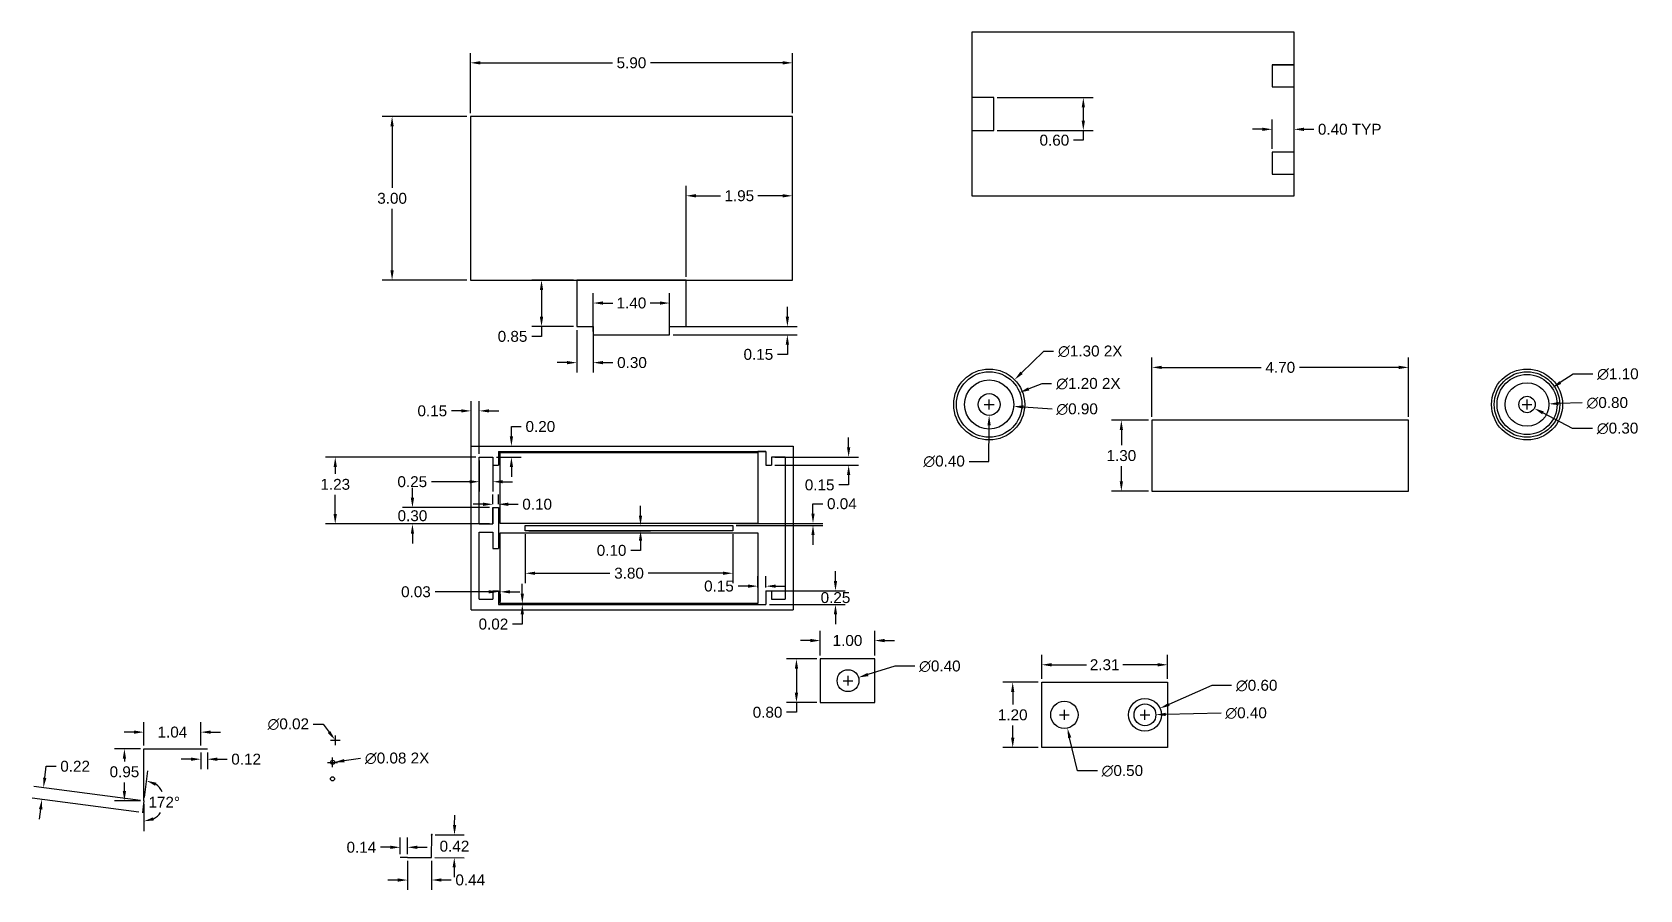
# Model space of a CAD drawing. Header units: centimetres. Extents: x 12 to 41.4, y 4.9 to 20.6.
import ezdxf

# ---------------------------------------------------------------- set-up
doc = ezdxf.new("R2010")
doc.units = ezdxf.units.CM
doc.header["$MEASUREMENT"] = 0
doc.layers.add('Baterie', color=12, linetype='Continuous')
doc.layers.add('Contacte baterie', color=253, linetype='Continuous')
for name, color, linetype, true_color in [('Cablu +', 7, 'Continuous', 0x940000), ('Cablu -', 7, 'Continuous', 0x486df4), ('Cupru cabluri', 7, 'Continuous', 0x97775e)]:
    doc.layers.add(name, color=color, linetype=linetype, true_color=true_color)
doc.layers.add('Compartiment baterie', color=250, linetype='Continuous', lineweight=30)
doc.layers.add('Cotare', color=2, linetype='Continuous', lineweight=0)
doc.styles.get("Standard").update_dxf_attribs({"font": 'arial.ttf'})
doc.dimstyles.get("Standard").update_dxf_attribs({"dimtxt": 0.2, "dimasz": 0.18, "dimexe": 0.18, "dimexo": 0.0625, "dimgap": 0.09, "dimtad": 0, "dimtih": 1, "dimtoh": 1, "dimzin": 0, "dimdsep": 46, "dimtxsty": 'Standard', "dimcen": 0.09, "dimclrd": 256, "dimclrt": 256, "dimadec": 0, "dimazin": 0, "dimtfac": 1, "dimtofl": 0, "dimtmove": 0, "dimatfit": 3, "dimfxl": 1, "dimtolj": 1, "dimtzin": 0, "dimarcsym": 0})

msp = doc.modelspace()

# ---------------------------------------------------------------- blocks, each defined once
blk = doc.blocks.new('*D1')
at = {"layer": 'Cotare', "color": 0, "lineweight": -2, "transparency": 16777216}
for p, q in [((20.016, 19.126), (20.016, 20.227)), ((25.916, 19.126), (25.916, 20.227))]:
    blk.add_line(p, q, dxfattribs=at)
at = {"layer": 'Cotare', "lineweight": -2, "transparency": 16777216}
for p, q in [((20.196, 20.047), (22.617, 20.047)), ((25.736, 20.047), (23.316, 20.047))]:
    blk.add_line(p, q, dxfattribs=at)
at = {"layer": 'Cotare', "transparency": 16777216}
for points in [[(20.196, 20.077), (20.196, 20.017), (20.016, 20.047)], [(25.736, 20.077), (25.736, 20.017), (25.916, 20.047)]]:
    blk.add_solid(points, dxfattribs=at)
at = {"layer": 'Defpoints', "color": 0, "transparency": 16777216}
for p in [(25.916, 20.047), (20.016, 19.064), (25.916, 19.064)]:
    blk.add_point(p, dxfattribs=at)
at = {"layer": 'Cotare', "transparency": 16777216, "insert": (22.966, 20.047), "char_height": 0.2, "attachment_point": 5}
blk.add_mtext('\\A1;5.90', dxfattribs=at)
blk = doc.blocks.new('*D2')
at = {"layer": 'Cotare', "color": 0, "lineweight": -2, "transparency": 16777216}
for p, q in [((19.954, 19.064), (18.402, 19.064)), ((19.954, 16.064), (18.402, 16.064))]:
    blk.add_line(p, q, dxfattribs=at)
at = {"layer": 'Cotare', "lineweight": -2, "transparency": 16777216}
for p, q in [((18.582, 18.884), (18.582, 17.756)), ((18.582, 16.244), (18.582, 17.372))]:
    blk.add_line(p, q, dxfattribs=at)
at = {"layer": 'Cotare', "transparency": 16777216}
for points in [[(18.552, 18.884), (18.612, 18.884), (18.582, 19.064)], [(18.552, 16.244), (18.612, 16.244), (18.582, 16.064)]]:
    blk.add_solid(points, dxfattribs=at)
at = {"layer": 'Defpoints', "color": 0, "transparency": 16777216}
for p in [(20.016, 19.064), (18.582, 16.064), (20.016, 16.064)]:
    blk.add_point(p, dxfattribs=at)
at = {"layer": 'Cotare', "transparency": 16777216, "insert": (18.582, 17.564), "char_height": 0.2, "attachment_point": 5}
blk.add_mtext('\\A1;3.00', dxfattribs=at)
blk = doc.blocks.new('*D3')
at = {"layer": 'Cotare', "color": 0, "lineweight": -2, "transparency": 16777216}
for p, q in [((21.966, 15.151), (21.966, 14.374)), ((22.266, 15.151), (22.266, 14.374))]:
    blk.add_line(p, q, dxfattribs=at)
at = {"layer": 'Cotare', "lineweight": -2, "transparency": 16777216}
for p, q in [((21.786, 14.554), (21.606, 14.554)), ((22.446, 14.554), (22.626, 14.554))]:
    blk.add_line(p, q, dxfattribs=at)
at = {"layer": 'Cotare', "transparency": 16777216}
for points in [[(21.786, 14.584), (21.786, 14.524), (21.966, 14.554)], [(22.446, 14.584), (22.446, 14.524), (22.266, 14.554)]]:
    blk.add_solid(points, dxfattribs=at)
at = {"layer": 'Defpoints', "color": 0, "transparency": 16777216}
for p in [(21.966, 15.214), (22.266, 15.214), (22.266, 14.554)]:
    blk.add_point(p, dxfattribs=at)
at = {"layer": 'Cotare', "transparency": 16777216, "insert": (22.976, 14.554), "char_height": 0.2, "attachment_point": 5}
blk.add_mtext('\\A1;0.30', dxfattribs=at)
blk = doc.blocks.new('*D4')
at = {"layer": 'Cotare', "color": 0, "lineweight": -2, "transparency": 16777216}
for p, q in [((21.904, 16.064), (21.139, 16.064)), ((21.904, 15.214), (21.139, 15.214))]:
    blk.add_line(p, q, dxfattribs=at)
at = {"layer": 'Cotare', "lineweight": -2, "transparency": 16777216}
for p, q in [((21.319, 15.884), (21.319, 15.394)), ((21.319, 15.034), (21.139, 15.034)), ((21.319, 15.214), (21.319, 15.034))]:
    blk.add_line(p, q, dxfattribs=at)
at = {"layer": 'Cotare', "transparency": 16777216}
for points in [[(21.289, 15.884), (21.349, 15.884), (21.319, 16.064)], [(21.289, 15.394), (21.349, 15.394), (21.319, 15.214)]]:
    blk.add_solid(points, dxfattribs=at)
at = {"layer": 'Defpoints', "color": 0, "transparency": 16777216}
for p in [(21.966, 16.064), (21.319, 15.214), (21.966, 15.214)]:
    blk.add_point(p, dxfattribs=at)
at = {"layer": 'Cotare', "transparency": 16777216, "insert": (20.788, 15.034), "char_height": 0.2, "attachment_point": 5}
blk.add_mtext('\\A1;0.85', dxfattribs=at)
blk = doc.blocks.new('*D5')
at = {"layer": 'Cotare', "color": 0, "lineweight": -2, "transparency": 16777216}
for p, q in [((22.266, 15.126), (22.266, 15.826)), ((23.666, 15.126), (23.666, 15.826))]:
    blk.add_line(p, q, dxfattribs=at)
at = {"layer": 'Cotare', "lineweight": -2, "transparency": 16777216}
for p, q in [((22.446, 15.646), (22.626, 15.646)), ((23.486, 15.646), (23.306, 15.646))]:
    blk.add_line(p, q, dxfattribs=at)
at = {"layer": 'Cotare', "transparency": 16777216}
for points in [[(22.446, 15.676), (22.446, 15.616), (22.266, 15.646)], [(23.486, 15.676), (23.486, 15.616), (23.666, 15.646)]]:
    blk.add_solid(points, dxfattribs=at)
at = {"layer": 'Defpoints', "color": 0, "transparency": 16777216}
for p in [(23.666, 15.646), (22.266, 15.064), (23.666, 15.064)]:
    blk.add_point(p, dxfattribs=at)
at = {"layer": 'Cotare', "transparency": 16777216, "insert": (22.966, 15.646), "char_height": 0.2, "attachment_point": 5}
blk.add_mtext('\\A1;1.40', dxfattribs=at)
blk = doc.blocks.new('*D6')
at = {"layer": 'Cotare', "color": 0, "lineweight": -2, "transparency": 16777216}
for p, q in [((23.966, 16.126), (23.966, 17.791)), ((25.916, 16.126), (25.916, 17.791))]:
    blk.add_line(p, q, dxfattribs=at)
at = {"layer": 'Cotare', "lineweight": -2, "transparency": 16777216}
for p, q in [((24.146, 17.611), (24.6, 17.611)), ((25.736, 17.611), (25.282, 17.611))]:
    blk.add_line(p, q, dxfattribs=at)
at = {"layer": 'Cotare', "transparency": 16777216}
for points in [[(24.146, 17.641), (24.146, 17.581), (23.966, 17.611)], [(25.736, 17.641), (25.736, 17.581), (25.916, 17.611)]]:
    blk.add_solid(points, dxfattribs=at)
at = {"layer": 'Defpoints', "color": 0, "transparency": 16777216}
for p in [(25.916, 17.611), (23.966, 16.064), (25.916, 16.064)]:
    blk.add_point(p, dxfattribs=at)
at = {"layer": 'Cotare', "transparency": 16777216, "insert": (24.941, 17.611), "char_height": 0.2, "attachment_point": 5}
blk.add_mtext('\\A1;1.95', dxfattribs=at)
blk = doc.blocks.new('*D7')
at = {"layer": 'Cotare', "lineweight": -2, "transparency": 16777216}
for p, q in [((25.822, 15.394), (25.822, 15.574)), ((25.822, 14.884), (25.822, 14.704)), ((25.822, 14.704), (25.642, 14.704))]:
    blk.add_line(p, q, dxfattribs=at)
at = {"layer": 'Cotare', "color": 0, "lineweight": -2, "transparency": 16777216}
for p, q in [((23.729, 15.214), (26.002, 15.214)), ((23.729, 15.064), (26.002, 15.064))]:
    blk.add_line(p, q, dxfattribs=at)
at = {"layer": 'Cotare', "transparency": 16777216}
for points in [[(25.792, 15.394), (25.852, 15.394), (25.822, 15.214)], [(25.792, 14.884), (25.852, 14.884), (25.822, 15.064)]]:
    blk.add_solid(points, dxfattribs=at)
at = {"layer": 'Defpoints', "color": 0, "transparency": 16777216}
for p in [(23.666, 15.214), (23.666, 15.064), (25.822, 15.064)]:
    blk.add_point(p, dxfattribs=at)
at = {"layer": 'Cotare', "transparency": 16777216, "insert": (25.291, 14.704), "char_height": 0.2, "attachment_point": 5}
blk.add_mtext('\\A1;0.15', dxfattribs=at)
blk = doc.blocks.new('*D8')
at = {"layer": 'Cotare', "color": 0, "lineweight": -2, "transparency": 16777216}
for p, q in [((32.438, 13.5), (31.759, 13.5)), ((32.438, 12.2), (31.759, 12.2))]:
    blk.add_line(p, q, dxfattribs=at)
at = {"layer": 'Cotare', "lineweight": -2, "transparency": 16777216}
for p, q in [((31.939, 13.32), (31.939, 13.042)), ((31.939, 12.38), (31.939, 12.658))]:
    blk.add_line(p, q, dxfattribs=at)
at = {"layer": 'Cotare', "transparency": 16777216}
for points in [[(31.909, 13.32), (31.969, 13.32), (31.939, 13.5)], [(31.909, 12.38), (31.969, 12.38), (31.939, 12.2)]]:
    blk.add_solid(points, dxfattribs=at)
at = {"layer": 'Defpoints', "color": 0, "transparency": 16777216}
for p in [(32.5, 13.5), (31.939, 12.2), (32.5, 12.2)]:
    blk.add_point(p, dxfattribs=at)
at = {"layer": 'Cotare', "transparency": 16777216, "insert": (31.939, 12.85), "char_height": 0.2, "attachment_point": 5}
blk.add_mtext('\\A1;1.30', dxfattribs=at)
blk = doc.blocks.new('*D9')
at = {"layer": 'Cotare', "color": 0, "lineweight": -2, "transparency": 16777216}
for p, q in [((32.5, 13.562), (32.5, 14.647)), ((37.2, 13.562), (37.2, 14.647))]:
    blk.add_line(p, q, dxfattribs=at)
at = {"layer": 'Cotare', "lineweight": -2, "transparency": 16777216}
for p, q in [((32.68, 14.467), (34.497, 14.467)), ((37.02, 14.467), (35.203, 14.467))]:
    blk.add_line(p, q, dxfattribs=at)
at = {"layer": 'Cotare', "transparency": 16777216}
for points in [[(32.68, 14.497), (32.68, 14.437), (32.5, 14.467)], [(37.02, 14.497), (37.02, 14.437), (37.2, 14.467)]]:
    blk.add_solid(points, dxfattribs=at)
at = {"layer": 'Defpoints', "color": 0, "transparency": 16777216}
for p in [(37.2, 14.467), (32.5, 13.5), (37.2, 13.5)]:
    blk.add_point(p, dxfattribs=at)
at = {"layer": 'Cotare', "transparency": 16777216, "insert": (34.85, 14.467), "char_height": 0.2, "attachment_point": 5}
blk.add_mtext('\\A1;4.70', dxfattribs=at)
blk = doc.blocks.new('*D10')
at = {"layer": 'Cotare', "lineweight": -2, "transparency": 16777216}
for p, q in [((30.515, 14.761), (30.111, 14.367)), ((30.695, 14.761), (30.515, 14.761))]:
    blk.add_line(p, q, dxfattribs=at)
at = {"layer": 'Cotare', "color": 0, "lineweight": -2, "transparency": 16777216}
for p, q in [((29.518, 13.697), (29.518, 13.877)), ((29.428, 13.787), (29.608, 13.787))]:
    blk.add_line(p, q, dxfattribs=at)
at = {"layer": 'Cotare', "transparency": 16777216}
blk.add_solid([(30.09, 14.388), (30.132, 14.345), (29.983, 14.241)], dxfattribs=at)
at = {"layer": 'Defpoints', "color": 0, "transparency": 16777216}
for p in [(29.983, 14.241), (29.053, 13.332)]:
    blk.add_point(p, dxfattribs=at)
at = {"layer": 'Cotare', "transparency": 16777216, "insert": (31.369, 14.761), "char_height": 0.2, "width": 1.45373, "attachment_point": 5}
blk.add_mtext('\\A1;∅1.30 2X', dxfattribs=at)
blk = doc.blocks.new('*D11')
at = {"layer": 'Cotare', "lineweight": -2, "transparency": 16777216}
for p, q in [((30.481, 14.167), (30.243, 14.073)), ((30.661, 14.167), (30.481, 14.167))]:
    blk.add_line(p, q, dxfattribs=at)
at = {"layer": 'Cotare', "color": 0, "lineweight": -2, "transparency": 16777216}
for p, q in [((29.518, 13.697), (29.518, 13.877)), ((29.428, 13.787), (29.608, 13.787))]:
    blk.add_line(p, q, dxfattribs=at)
at = {"layer": 'Cotare', "transparency": 16777216}
blk.add_solid([(30.232, 14.101), (30.254, 14.045), (30.076, 14.007)], dxfattribs=at)
at = {"layer": 'Defpoints', "color": 0, "transparency": 16777216}
for p in [(30.076, 14.007), (28.96, 13.567)]:
    blk.add_point(p, dxfattribs=at)
at = {"layer": 'Cotare', "transparency": 16777216, "insert": (31.335, 14.167), "char_height": 0.2, "attachment_point": 5}
blk.add_mtext('\\A1;∅1.20 2X', dxfattribs=at)
blk = doc.blocks.new('*D12')
at = {"layer": 'Cotare', "color": 0, "lineweight": -2, "transparency": 16777216}
for p, q in [((29.518, 13.697), (29.518, 13.877)), ((29.428, 13.787), (29.608, 13.787))]:
    blk.add_line(p, q, dxfattribs=at)
at = {"layer": 'Cotare', "lineweight": -2, "transparency": 16777216}
blk.add_line((30.67, 13.701), (30.146, 13.74), dxfattribs=at)
at = {"layer": 'Cotare', "transparency": 16777216}
blk.add_solid([(30.148, 13.77), (30.144, 13.71), (29.966, 13.753)], dxfattribs=at)
at = {"layer": 'Defpoints', "color": 0, "transparency": 16777216}
for p in [(29.069, 13.82), (29.966, 13.753)]:
    blk.add_point(p, dxfattribs=at)
at = {"layer": 'Cotare', "transparency": 16777216, "insert": (31.128, 13.701), "char_height": 0.2, "attachment_point": 5}
blk.add_mtext('\\A1;∅0.90', dxfattribs=at)
blk = doc.blocks.new('*D13')
at = {"layer": 'Cotare', "color": 0, "lineweight": -2, "transparency": 16777216}
for p, q in [((29.518, 13.697), (29.518, 13.877)), ((29.428, 13.787), (29.608, 13.787))]:
    blk.add_line(p, q, dxfattribs=at)
at = {"layer": 'Cotare', "lineweight": -2, "transparency": 16777216}
for p, q in [((29.514, 12.744), (29.516, 13.407)), ((29.15, 12.744), (29.514, 12.744))]:
    blk.add_line(p, q, dxfattribs=at)
at = {"layer": 'Cotare', "transparency": 16777216}
blk.add_solid([(29.486, 13.407), (29.546, 13.407), (29.517, 13.587)], dxfattribs=at)
at = {"layer": 'Defpoints', "color": 0, "transparency": 16777216}
for p in [(29.518, 13.987), (29.517, 13.587)]:
    blk.add_point(p, dxfattribs=at)
at = {"layer": 'Cotare', "transparency": 16777216, "insert": (28.692, 12.744), "char_height": 0.2, "attachment_point": 5}
blk.add_mtext('\\A1;∅0.40', dxfattribs=at)
blk = doc.blocks.new('*D14')
at = {"layer": 'Cotare', "lineweight": -2, "transparency": 16777216}
for p, q in [((40.211, 14.343), (39.978, 14.189)), ((40.575, 14.343), (40.211, 14.343))]:
    blk.add_line(p, q, dxfattribs=at)
at = {"layer": 'Cotare', "color": 0, "lineweight": -2, "transparency": 16777216}
for p, q in [((39.369, 13.697), (39.369, 13.877)), ((39.279, 13.787), (39.459, 13.787))]:
    blk.add_line(p, q, dxfattribs=at)
at = {"layer": 'Cotare', "transparency": 16777216}
blk.add_solid([(39.961, 14.214), (39.994, 14.164), (39.828, 14.09)], dxfattribs=at)
at = {"layer": 'Defpoints', "color": 0, "transparency": 16777216}
for p in [(39.828, 14.09), (38.91, 13.484)]:
    blk.add_point(p, dxfattribs=at)
at = {"layer": 'Cotare', "transparency": 16777216, "insert": (41.033, 14.343), "char_height": 0.2, "attachment_point": 5}
blk.add_mtext('\\A1;∅1.10', dxfattribs=at)
blk = doc.blocks.new('*D15')
at = {"layer": 'Cotare', "color": 0, "lineweight": -2, "transparency": 16777216}
for p, q in [((39.369, 13.697), (39.369, 13.877)), ((39.279, 13.787), (39.459, 13.787))]:
    blk.add_line(p, q, dxfattribs=at)
at = {"layer": 'Cotare', "lineweight": -2, "transparency": 16777216}
blk.add_line((40.38, 13.816), (39.948, 13.804), dxfattribs=at)
at = {"layer": 'Cotare', "transparency": 16777216}
blk.add_solid([(39.948, 13.834), (39.949, 13.774), (39.769, 13.798)], dxfattribs=at)
at = {"layer": 'Defpoints', "color": 0, "transparency": 16777216}
for p in [(38.969, 13.775), (39.769, 13.798)]:
    blk.add_point(p, dxfattribs=at)
at = {"layer": 'Cotare', "transparency": 16777216, "insert": (40.838, 13.816), "char_height": 0.2, "attachment_point": 5}
blk.add_mtext('\\A1;∅0.80', dxfattribs=at)
blk = doc.blocks.new('*D16')
at = {"layer": 'Cotare', "color": 0, "lineweight": -2, "transparency": 16777216}
for p, q in [((39.369, 13.697), (39.369, 13.877)), ((39.279, 13.787), (39.459, 13.787))]:
    blk.add_line(p, q, dxfattribs=at)
at = {"layer": 'Cotare', "lineweight": -2, "transparency": 16777216}
for p, q in [((40.204, 13.348), (39.661, 13.633)), ((40.568, 13.348), (40.204, 13.348))]:
    blk.add_line(p, q, dxfattribs=at)
at = {"layer": 'Cotare', "transparency": 16777216}
blk.add_solid([(39.675, 13.66), (39.647, 13.607), (39.501, 13.717)], dxfattribs=at)
at = {"layer": 'Defpoints', "color": 0, "transparency": 16777216}
for p in [(39.236, 13.857), (39.501, 13.717)]:
    blk.add_point(p, dxfattribs=at)
at = {"layer": 'Cotare', "transparency": 16777216, "insert": (41.027, 13.348), "char_height": 0.2, "attachment_point": 5}
blk.add_mtext('\\A1;∅0.30', dxfattribs=at)
blk = doc.blocks.new('*D17')
at = {"layer": 'Cotare', "lineweight": -2, "transparency": 16777216}
for p, q in [((27.792, 8.99), (27.297, 8.839)), ((28.156, 8.99), (27.792, 8.99))]:
    blk.add_line(p, q, dxfattribs=at)
at = {"layer": 'Cotare', "color": 0, "lineweight": -2, "transparency": 16777216}
for p, q in [((26.843, 8.727), (27.023, 8.727)), ((26.933, 8.637), (26.933, 8.817))]:
    blk.add_line(p, q, dxfattribs=at)
at = {"layer": 'Cotare', "transparency": 16777216}
blk.add_solid([(27.288, 8.867), (27.306, 8.81), (27.125, 8.786)], dxfattribs=at)
at = {"layer": 'Defpoints', "color": 0, "transparency": 16777216}
for p in [(26.742, 8.669), (27.125, 8.786)]:
    blk.add_point(p, dxfattribs=at)
at = {"layer": 'Cotare', "transparency": 16777216, "insert": (28.614, 8.99), "char_height": 0.2, "attachment_point": 5}
blk.add_mtext('\\A1;∅0.40', dxfattribs=at)
blk = doc.blocks.new('*D18')
at = {"layer": 'Cotare', "lineweight": -2, "transparency": 16777216}
for p, q in [((26.243, 9.462), (26.063, 9.462)), ((27.603, 9.462), (27.783, 9.462))]:
    blk.add_line(p, q, dxfattribs=at)
at = {"layer": 'Cotare', "color": 0, "lineweight": -2, "transparency": 16777216}
for p, q in [((26.423, 9.19), (26.423, 9.642)), ((27.423, 9.19), (27.423, 9.642))]:
    blk.add_line(p, q, dxfattribs=at)
at = {"layer": 'Cotare', "transparency": 16777216}
for points in [[(26.243, 9.492), (26.243, 9.432), (26.423, 9.462)], [(27.603, 9.492), (27.603, 9.432), (27.423, 9.462)]]:
    blk.add_solid(points, dxfattribs=at)
at = {"layer": 'Defpoints', "color": 0, "transparency": 16777216}
for p in [(27.423, 9.462), (26.423, 9.127), (27.423, 9.127)]:
    blk.add_point(p, dxfattribs=at)
at = {"layer": 'Cotare', "transparency": 16777216, "insert": (26.923, 9.462), "char_height": 0.2, "attachment_point": 5}
blk.add_mtext('\\A1;1.00', dxfattribs=at)
blk = doc.blocks.new('*D19')
at = {"layer": 'Cotare', "color": 0, "lineweight": -2, "transparency": 16777216}
for p, q in [((26.361, 9.127), (25.808, 9.127)), ((26.361, 8.327), (25.808, 8.327))]:
    blk.add_line(p, q, dxfattribs=at)
at = {"layer": 'Cotare', "lineweight": -2, "transparency": 16777216}
for p, q in [((25.988, 8.947), (25.988, 8.507)), ((25.988, 8.327), (25.988, 8.147)), ((25.988, 8.147), (25.808, 8.147))]:
    blk.add_line(p, q, dxfattribs=at)
at = {"layer": 'Cotare', "transparency": 16777216}
for points in [[(25.958, 8.947), (26.018, 8.947), (25.988, 9.127)], [(25.958, 8.507), (26.018, 8.507), (25.988, 8.327)]]:
    blk.add_solid(points, dxfattribs=at)
at = {"layer": 'Defpoints', "color": 0, "transparency": 16777216}
for p in [(26.423, 9.127), (25.988, 8.327), (26.423, 8.327)]:
    blk.add_point(p, dxfattribs=at)
at = {"layer": 'Cotare', "transparency": 16777216, "insert": (25.459, 8.147), "char_height": 0.2, "attachment_point": 5}
blk.add_mtext('\\A1;0.80', dxfattribs=at)
blk = doc.blocks.new('*D20')
at = {"layer": 'Cotare', "color": 0, "lineweight": -2, "transparency": 16777216}
for p, q in [((30.48, 8.763), (30.48, 9.198)), ((32.786, 8.763), (32.786, 9.198))]:
    blk.add_line(p, q, dxfattribs=at)
at = {"layer": 'Cotare', "lineweight": -2, "transparency": 16777216}
for p, q in [((30.66, 9.018), (31.301, 9.018)), ((32.606, 9.018), (31.965, 9.018))]:
    blk.add_line(p, q, dxfattribs=at)
at = {"layer": 'Cotare', "transparency": 16777216}
for points in [[(30.66, 9.048), (30.66, 8.988), (30.48, 9.018)], [(32.606, 9.048), (32.606, 8.988), (32.786, 9.018)]]:
    blk.add_solid(points, dxfattribs=at)
at = {"layer": 'Defpoints', "color": 0, "transparency": 16777216}
for p in [(32.786, 9.018), (30.48, 8.7), (32.786, 8.7)]:
    blk.add_point(p, dxfattribs=at)
at = {"layer": 'Cotare', "transparency": 16777216, "insert": (31.633, 9.018), "char_height": 0.2, "attachment_point": 5}
blk.add_mtext('\\A1;2.31', dxfattribs=at)
blk = doc.blocks.new('*D21')
at = {"layer": 'Cotare', "color": 0, "lineweight": -2, "transparency": 16777216}
for p, q in [((30.417, 8.7), (29.769, 8.7)), ((30.417, 7.5), (29.769, 7.5))]:
    blk.add_line(p, q, dxfattribs=at)
at = {"layer": 'Cotare', "lineweight": -2, "transparency": 16777216}
for p, q in [((29.949, 8.52), (29.949, 8.292)), ((29.949, 7.68), (29.949, 7.908))]:
    blk.add_line(p, q, dxfattribs=at)
at = {"layer": 'Cotare', "transparency": 16777216}
for points in [[(29.919, 8.52), (29.979, 8.52), (29.949, 8.7)], [(29.919, 7.68), (29.979, 7.68), (29.949, 7.5)]]:
    blk.add_solid(points, dxfattribs=at)
at = {"layer": 'Defpoints', "color": 0, "transparency": 16777216}
for p in [(30.48, 8.7), (29.949, 7.5), (30.48, 7.5)]:
    blk.add_point(p, dxfattribs=at)
at = {"layer": 'Cotare', "transparency": 16777216, "insert": (29.949, 8.1), "char_height": 0.2, "attachment_point": 5}
blk.add_mtext('\\A1;1.20', dxfattribs=at)
blk = doc.blocks.new('*D22')
at = {"layer": 'Cotare', "color": 0, "lineweight": -2, "transparency": 16777216}
for p, q in [((30.805, 8.1), (30.985, 8.1)), ((30.895, 8.01), (30.895, 8.19))]:
    blk.add_line(p, q, dxfattribs=at)
at = {"layer": 'Cotare', "lineweight": -2, "transparency": 16777216}
for p, q in [((31.134, 7.074), (30.992, 7.681)), ((31.499, 7.074), (31.134, 7.074))]:
    blk.add_line(p, q, dxfattribs=at)
at = {"layer": 'Cotare', "transparency": 16777216}
blk.add_solid([(31.022, 7.688), (30.963, 7.675), (30.951, 7.857)], dxfattribs=at)
at = {"layer": 'Defpoints', "color": 0, "transparency": 16777216}
for p in [(30.838, 8.344), (30.951, 7.857)]:
    blk.add_point(p, dxfattribs=at)
at = {"layer": 'Cotare', "transparency": 16777216, "insert": (31.957, 7.074), "char_height": 0.2, "attachment_point": 5}
blk.add_mtext('\\A1;∅0.50', dxfattribs=at)
blk = doc.blocks.new('*D23')
at = {"layer": 'Cotare', "lineweight": -2, "transparency": 16777216}
for p, q in [((33.595, 8.636), (32.811, 8.293)), ((33.959, 8.636), (33.595, 8.636))]:
    blk.add_line(p, q, dxfattribs=at)
at = {"layer": 'Cotare', "color": 0, "lineweight": -2, "transparency": 16777216}
for p, q in [((32.281, 8.1), (32.461, 8.1)), ((32.371, 8.01), (32.371, 8.19))]:
    blk.add_line(p, q, dxfattribs=at)
at = {"layer": 'Cotare', "transparency": 16777216}
blk.add_solid([(32.799, 8.32), (32.823, 8.265), (32.646, 8.22)], dxfattribs=at)
at = {"layer": 'Defpoints', "color": 0, "transparency": 16777216}
for p in [(32.096, 7.98), (32.646, 8.22)]:
    blk.add_point(p, dxfattribs=at)
at = {"layer": 'Cotare', "transparency": 16777216, "insert": (34.417, 8.636), "char_height": 0.2, "attachment_point": 5}
blk.add_mtext('\\A1;∅0.60', dxfattribs=at)
blk = doc.blocks.new('*D24')
at = {"layer": 'Cotare', "color": 0, "lineweight": -2, "transparency": 16777216}
for p, q in [((32.281, 8.1), (32.461, 8.1)), ((32.371, 8.01), (32.371, 8.19))]:
    blk.add_line(p, q, dxfattribs=at)
at = {"layer": 'Cotare', "lineweight": -2, "transparency": 16777216}
blk.add_line((33.765, 8.132), (32.751, 8.109), dxfattribs=at)
at = {"layer": 'Cotare', "transparency": 16777216}
blk.add_solid([(32.75, 8.139), (32.751, 8.079), (32.571, 8.105)], dxfattribs=at)
at = {"layer": 'Defpoints', "color": 0, "transparency": 16777216}
for p in [(32.171, 8.096), (32.571, 8.105)]:
    blk.add_point(p, dxfattribs=at)
at = {"layer": 'Cotare', "transparency": 16777216, "insert": (34.223, 8.132), "char_height": 0.2, "attachment_point": 5}
blk.add_mtext('\\A1;∅0.40', dxfattribs=at)
blk = doc.blocks.new('*D26')
at = {"layer": 'Cotare', "color": 0, "lineweight": -2, "transparency": 16777216}
for p, q in [((20.03, 12.886), (20.03, 13.85)), ((20.18, 12.886), (20.18, 13.85))]:
    blk.add_line(p, q, dxfattribs=at)
at = {"layer": 'Cotare', "lineweight": -2, "transparency": 16777216}
for p, q in [((19.85, 13.67), (19.67, 13.67)), ((20.36, 13.67), (20.54, 13.67))]:
    blk.add_line(p, q, dxfattribs=at)
at = {"layer": 'Cotare', "transparency": 16777216}
for points in [[(19.85, 13.7), (19.85, 13.64), (20.03, 13.67)], [(20.36, 13.7), (20.36, 13.64), (20.18, 13.67)]]:
    blk.add_solid(points, dxfattribs=at)
at = {"layer": 'Defpoints', "color": 0, "transparency": 16777216}
for p in [(20.03, 13.67), (20.03, 12.823), (20.18, 12.823)]:
    blk.add_point(p, dxfattribs=at)
at = {"layer": 'Cotare', "transparency": 16777216, "insert": (19.319, 13.67), "char_height": 0.2, "attachment_point": 5}
blk.add_mtext('\\A1;0.15', dxfattribs=at)
blk = doc.blocks.new('*D27')
at = {"layer": 'Cotare', "color": 0, "lineweight": -2, "transparency": 16777216}
for p, q in [((20.18, 12.761), (20.18, 12.192)), ((20.43, 12.761), (20.43, 12.192))]:
    blk.add_line(p, q, dxfattribs=at)
at = {"layer": 'Cotare', "lineweight": -2, "transparency": 16777216}
for p, q in [((20, 12.372), (19.302, 12.372)), ((20.61, 12.372), (20.79, 12.372))]:
    blk.add_line(p, q, dxfattribs=at)
at = {"layer": 'Cotare', "transparency": 16777216}
for points in [[(20, 12.402), (20, 12.342), (20.18, 12.372)], [(20.61, 12.402), (20.61, 12.342), (20.43, 12.372)]]:
    blk.add_solid(points, dxfattribs=at)
at = {"layer": 'Defpoints', "color": 0, "transparency": 16777216}
for p in [(20.18, 12.823), (20.43, 12.823), (20.43, 12.372)]:
    blk.add_point(p, dxfattribs=at)
at = {"layer": 'Cotare', "transparency": 16777216, "insert": (18.952, 12.372), "char_height": 0.2, "attachment_point": 5}
blk.add_mtext('\\A1;0.25', dxfattribs=at)
blk = doc.blocks.new('*D28')
at = {"layer": 'Cotare', "color": 0, "lineweight": -2, "transparency": 16777216}
for p, q in [((20.43, 11.961), (20.43, 12.139)), ((20.53, 11.961), (20.53, 12.139))]:
    blk.add_line(p, q, dxfattribs=at)
at = {"layer": 'Cotare', "lineweight": -2, "transparency": 16777216}
for p, q in [((20.25, 11.959), (20.07, 11.959)), ((20.71, 11.959), (20.89, 11.959))]:
    blk.add_line(p, q, dxfattribs=at)
at = {"layer": 'Cotare', "transparency": 16777216}
for points in [[(20.25, 11.989), (20.25, 11.929), (20.43, 11.959)], [(20.71, 11.989), (20.71, 11.929), (20.53, 11.959)]]:
    blk.add_solid(points, dxfattribs=at)
at = {"layer": 'Defpoints', "color": 0, "transparency": 16777216}
for p in [(20.43, 11.898), (20.53, 11.959), (20.53, 11.898)]:
    blk.add_point(p, dxfattribs=at)
at = {"layer": 'Cotare', "transparency": 16777216, "insert": (21.239, 11.959), "char_height": 0.2, "attachment_point": 5}
blk.add_mtext('\\A1;0.10', dxfattribs=at)
blk = doc.blocks.new('*D29')
at = {"layer": 'Cotare', "lineweight": -2, "transparency": 16777216}
for p, q in [((20.768, 13.203), (20.768, 13.383)), ((20.768, 13.383), (20.948, 13.383)), ((20.768, 12.643), (20.768, 12.463))]:
    blk.add_line(p, q, dxfattribs=at)
at = {"layer": 'Cotare', "color": 0, "lineweight": -2, "transparency": 16777216}
for p, q in [((20.492, 13.023), (20.948, 13.023)), ((20.492, 12.823), (20.948, 12.823))]:
    blk.add_line(p, q, dxfattribs=at)
at = {"layer": 'Cotare', "transparency": 16777216}
for points in [[(20.738, 13.203), (20.798, 13.203), (20.768, 13.023)], [(20.738, 12.643), (20.798, 12.643), (20.768, 12.823)]]:
    blk.add_solid(points, dxfattribs=at)
at = {"layer": 'Defpoints', "color": 0, "transparency": 16777216}
for p in [(20.43, 13.023), (20.768, 13.023), (20.43, 12.823)]:
    blk.add_point(p, dxfattribs=at)
at = {"layer": 'Cotare', "transparency": 16777216, "insert": (21.298, 13.383), "char_height": 0.2, "attachment_point": 5}
blk.add_mtext('\\A1;0.20', dxfattribs=at)
blk = doc.blocks.new('*D30')
at = {"layer": 'Cotare', "lineweight": -2, "transparency": 16777216}
for p, q in [((26.703, 10.553), (26.703, 10.733)), ((26.703, 9.943), (26.703, 9.763))]:
    blk.add_line(p, q, dxfattribs=at)
at = {"layer": 'Cotare', "color": 0, "lineweight": -2, "transparency": 16777216}
for p, q in [((25.492, 10.373), (26.883, 10.373)), ((25.492, 10.123), (26.883, 10.123))]:
    blk.add_line(p, q, dxfattribs=at)
at = {"layer": 'Cotare', "transparency": 16777216}
for points in [[(26.673, 10.553), (26.733, 10.553), (26.703, 10.373)], [(26.673, 9.943), (26.733, 9.943), (26.703, 10.123)]]:
    blk.add_solid(points, dxfattribs=at)
at = {"layer": 'Defpoints', "color": 0, "transparency": 16777216}
for p in [(25.43, 10.373), (25.43, 10.123), (26.703, 10.123)]:
    blk.add_point(p, dxfattribs=at)
at = {"layer": 'Cotare', "transparency": 16777216, "insert": (26.703, 10.248), "char_height": 0.2, "attachment_point": 5}
blk.add_mtext('\\A1;0.25', dxfattribs=at)
blk = doc.blocks.new('*D31')
at = {"layer": 'Cotare', "lineweight": -2, "transparency": 16777216}
for p, q in [((23.132, 11.753), (23.132, 11.933)), ((23.132, 11.293), (23.132, 11.113)), ((23.132, 11.113), (22.952, 11.113))]:
    blk.add_line(p, q, dxfattribs=at)
at = {"layer": 'Cotare', "color": 0, "lineweight": -2, "transparency": 16777216}
for p, q in [((21.084, 11.573), (23.312, 11.573)), ((21.084, 11.473), (23.312, 11.473))]:
    blk.add_line(p, q, dxfattribs=at)
at = {"layer": 'Cotare', "transparency": 16777216}
for points in [[(23.102, 11.753), (23.162, 11.753), (23.132, 11.573)], [(23.102, 11.293), (23.162, 11.293), (23.132, 11.473)]]:
    blk.add_solid(points, dxfattribs=at)
at = {"layer": 'Defpoints', "color": 0, "transparency": 16777216}
for p in [(21.022, 11.573), (21.022, 11.473), (23.132, 11.473)]:
    blk.add_point(p, dxfattribs=at)
at = {"layer": 'Cotare', "transparency": 16777216, "insert": (22.602, 11.113), "char_height": 0.2, "attachment_point": 5}
blk.add_mtext('\\A1;0.10', dxfattribs=at)
blk = doc.blocks.new('*D32')
at = {"layer": 'Cotare', "color": 0, "lineweight": -2, "transparency": 16777216}
for p, q in [((21.022, 11.411), (21.022, 10.515)), ((24.822, 11.411), (24.822, 10.515))]:
    blk.add_line(p, q, dxfattribs=at)
at = {"layer": 'Cotare', "lineweight": -2, "transparency": 16777216}
for p, q in [((21.202, 10.695), (22.573, 10.695)), ((24.642, 10.695), (23.271, 10.695))]:
    blk.add_line(p, q, dxfattribs=at)
at = {"layer": 'Cotare', "transparency": 16777216}
for points in [[(21.202, 10.725), (21.202, 10.665), (21.022, 10.695)], [(24.642, 10.725), (24.642, 10.665), (24.822, 10.695)]]:
    blk.add_solid(points, dxfattribs=at)
at = {"layer": 'Defpoints', "color": 0, "transparency": 16777216}
for p in [(21.022, 11.473), (24.822, 11.473), (24.822, 10.695)]:
    blk.add_point(p, dxfattribs=at)
at = {"layer": 'Cotare', "transparency": 16777216, "insert": (22.922, 10.695), "char_height": 0.2, "attachment_point": 5}
blk.add_mtext('\\A1;3.80', dxfattribs=at)
blk = doc.blocks.new('*D33')
at = {"layer": 'Cotare', "lineweight": -2, "transparency": 16777216}
for p, q in [((20.967, 10.32), (20.967, 10.5)), ((20.967, 9.763), (20.787, 9.763)), ((20.967, 9.943), (20.967, 9.763))]:
    blk.add_line(p, q, dxfattribs=at)
at = {"layer": 'Cotare', "color": 0, "lineweight": -2, "transparency": 16777216}
for p, q in [((20.626, 10.14), (21.147, 10.14)), ((20.626, 10.123), (21.147, 10.123))]:
    blk.add_line(p, q, dxfattribs=at)
at = {"layer": 'Cotare', "transparency": 16777216}
for points in [[(20.937, 10.32), (20.997, 10.32), (20.967, 10.14)], [(20.937, 9.943), (20.997, 9.943), (20.967, 10.123)]]:
    blk.add_solid(points, dxfattribs=at)
at = {"layer": 'Defpoints', "color": 0, "transparency": 16777216}
for p in [(20.564, 10.14), (20.564, 10.123), (20.967, 10.123)]:
    blk.add_point(p, dxfattribs=at)
at = {"layer": 'Cotare', "transparency": 16777216, "insert": (20.438, 9.763), "char_height": 0.2, "attachment_point": 5}
blk.add_mtext('\\A1;0.02', dxfattribs=at)
blk = doc.blocks.new('*D34')
at = {"layer": 'Cotare', "lineweight": -2, "transparency": 16777216}
for p, q in [((26.291, 11.788), (26.291, 11.968)), ((26.291, 11.968), (26.471, 11.968)), ((26.291, 11.393), (26.291, 11.213))]:
    blk.add_line(p, q, dxfattribs=at)
at = {"layer": 'Cotare', "color": 0, "lineweight": -2, "transparency": 16777216}
for p, q in [((24.884, 11.608), (26.471, 11.608)), ((24.884, 11.573), (26.471, 11.573))]:
    blk.add_line(p, q, dxfattribs=at)
at = {"layer": 'Cotare', "transparency": 16777216}
for points in [[(26.261, 11.788), (26.321, 11.788), (26.291, 11.608)], [(26.261, 11.393), (26.321, 11.393), (26.291, 11.573)]]:
    blk.add_solid(points, dxfattribs=at)
at = {"layer": 'Defpoints', "color": 0, "transparency": 16777216}
for p in [(24.822, 11.608), (24.822, 11.573), (26.291, 11.608)]:
    blk.add_point(p, dxfattribs=at)
at = {"layer": 'Cotare', "transparency": 16777216, "insert": (26.82, 11.968), "char_height": 0.2, "attachment_point": 5}
blk.add_mtext('\\A1;0.04', dxfattribs=at)
blk = doc.blocks.new('*D35')
at = {"layer": 'Cotare', "lineweight": -2, "transparency": 16777216}
for p, q in [((20.35, 10.355), (19.369, 10.355)), ((20.744, 10.355), (20.924, 10.355))]:
    blk.add_line(p, q, dxfattribs=at)
at = {"layer": 'Cotare', "color": 0, "lineweight": -2, "transparency": 16777216}
for p, q in [((20.53, 10.311), (20.53, 10.175)), ((20.564, 10.311), (20.564, 10.175))]:
    blk.add_line(p, q, dxfattribs=at)
at = {"layer": 'Cotare', "transparency": 16777216}
for points in [[(20.35, 10.385), (20.35, 10.325), (20.53, 10.355)], [(20.744, 10.385), (20.744, 10.325), (20.564, 10.355)]]:
    blk.add_solid(points, dxfattribs=at)
at = {"layer": 'Defpoints', "color": 0, "transparency": 16777216}
for p in [(20.53, 10.373), (20.564, 10.373), (20.564, 10.355)]:
    blk.add_point(p, dxfattribs=at)
at = {"layer": 'Cotare', "transparency": 16777216, "insert": (19.019, 10.355), "char_height": 0.2, "attachment_point": 5}
blk.add_mtext('\\A1;0.03', dxfattribs=at)
blk = doc.blocks.new('*D36')
at = {"layer": 'Cotare', "color": 0, "lineweight": -2, "transparency": 16777216}
for p, q in [((25.28, 10.436), (25.28, 10.639)), ((25.43, 10.436), (25.43, 10.639))]:
    blk.add_line(p, q, dxfattribs=at)
at = {"layer": 'Cotare', "lineweight": -2, "transparency": 16777216}
for p, q in [((25.1, 10.459), (24.92, 10.459)), ((25.61, 10.459), (25.79, 10.459))]:
    blk.add_line(p, q, dxfattribs=at)
at = {"layer": 'Cotare', "transparency": 16777216}
for points in [[(25.1, 10.489), (25.1, 10.429), (25.28, 10.459)], [(25.61, 10.489), (25.61, 10.429), (25.43, 10.459)]]:
    blk.add_solid(points, dxfattribs=at)
at = {"layer": 'Defpoints', "color": 0, "transparency": 16777216}
for p in [(25.28, 10.459), (25.28, 10.373), (25.43, 10.373)]:
    blk.add_point(p, dxfattribs=at)
at = {"layer": 'Cotare', "transparency": 16777216, "insert": (24.569, 10.459), "char_height": 0.2, "attachment_point": 5}
blk.add_mtext('\\A1;0.15', dxfattribs=at)
blk = doc.blocks.new('*D37')
at = {"layer": 'Cotare', "color": 0, "lineweight": -2, "transparency": 16777216}
for p, q in [((20.117, 12.823), (17.361, 12.823)), ((20.117, 11.598), (17.361, 11.598))]:
    blk.add_line(p, q, dxfattribs=at)
at = {"layer": 'Cotare', "lineweight": -2, "transparency": 16777216}
for p, q in [((17.541, 12.643), (17.541, 12.515)), ((17.541, 11.778), (17.541, 12.131))]:
    blk.add_line(p, q, dxfattribs=at)
at = {"layer": 'Cotare', "transparency": 16777216}
for points in [[(17.511, 12.643), (17.571, 12.643), (17.541, 12.823)], [(17.511, 11.778), (17.571, 11.778), (17.541, 11.598)]]:
    blk.add_solid(points, dxfattribs=at)
at = {"layer": 'Defpoints', "color": 0, "transparency": 16777216}
for p in [(20.18, 12.823), (17.541, 11.598), (20.18, 11.598)]:
    blk.add_point(p, dxfattribs=at)
at = {"layer": 'Cotare', "transparency": 16777216, "insert": (17.541, 12.323), "char_height": 0.2, "attachment_point": 5}
blk.add_mtext('\\A1;1.23', dxfattribs=at)
blk = doc.blocks.new('*D38')
at = {"layer": 'Cotare', "lineweight": -2, "transparency": 16777216}
for p, q in [((18.955, 12.078), (18.955, 12.258)), ((18.955, 11.418), (18.955, 11.238))]:
    blk.add_line(p, q, dxfattribs=at)
at = {"layer": 'Cotare', "color": 0, "lineweight": -2, "transparency": 16777216}
for p, q in [((20.367, 11.898), (18.775, 11.898)), ((20.367, 11.598), (18.775, 11.598))]:
    blk.add_line(p, q, dxfattribs=at)
at = {"layer": 'Cotare', "transparency": 16777216}
for points in [[(18.925, 12.078), (18.985, 12.078), (18.955, 11.898)], [(18.925, 11.418), (18.985, 11.418), (18.955, 11.598)]]:
    blk.add_solid(points, dxfattribs=at)
at = {"layer": 'Defpoints', "color": 0, "transparency": 16777216}
for p in [(20.43, 11.898), (18.955, 11.598), (20.43, 11.598)]:
    blk.add_point(p, dxfattribs=at)
at = {"layer": 'Cotare', "transparency": 16777216, "insert": (18.955, 11.748), "char_height": 0.2, "attachment_point": 5}
blk.add_mtext('\\A1;0.30', dxfattribs=at)
blk = doc.blocks.new('*D40')
at = {"layer": 'Cotare', "lineweight": -2, "transparency": 16777216}
for p, q in [((26.944, 13.003), (26.944, 13.183)), ((26.944, 12.493), (26.944, 12.313)), ((26.944, 12.313), (26.764, 12.313))]:
    blk.add_line(p, q, dxfattribs=at)
at = {"layer": 'Cotare', "color": 0, "lineweight": -2, "transparency": 16777216}
for p, q in [((25.592, 12.823), (27.124, 12.823)), ((25.592, 12.673), (27.124, 12.673))]:
    blk.add_line(p, q, dxfattribs=at)
at = {"layer": 'Cotare', "transparency": 16777216}
for points in [[(26.914, 13.003), (26.974, 13.003), (26.944, 12.823)], [(26.914, 12.493), (26.974, 12.493), (26.944, 12.673)]]:
    blk.add_solid(points, dxfattribs=at)
at = {"layer": 'Defpoints', "color": 0, "transparency": 16777216}
for p in [(25.53, 12.823), (25.53, 12.673), (26.944, 12.673)]:
    blk.add_point(p, dxfattribs=at)
at = {"layer": 'Cotare', "transparency": 16777216, "insert": (26.413, 12.313), "char_height": 0.2, "attachment_point": 5}
blk.add_mtext('\\A1;0.15', dxfattribs=at)
blk = doc.blocks.new('*D41')
at = {"layer": 'Cotare', "lineweight": -2, "transparency": 16777216}
for p, q in [((12.221, 6.945), (12.249, 7.158)), ((12.249, 7.158), (12.429, 7.158)), ((12.145, 6.37), (12.121, 6.192))]:
    blk.add_line(p, q, dxfattribs=at)
at = {"layer": 'Cotare', "color": 0, "lineweight": -2, "transparency": 16777216}
for p, q in [((13.975, 6.533), (12.019, 6.79)), ((13.946, 6.315), (11.99, 6.572))]:
    blk.add_line(p, q, dxfattribs=at)
at = {"layer": 'Cotare', "transparency": 16777216}
for points in [[(12.191, 6.949), (12.25, 6.941), (12.197, 6.767)], [(12.115, 6.374), (12.175, 6.366), (12.168, 6.549)]]:
    blk.add_solid(points, dxfattribs=at)
at = {"layer": 'Defpoints', "color": 0, "transparency": 16777216}
for p in [(12.197, 6.767), (14.037, 6.525), (14.008, 6.306)]:
    blk.add_point(p, dxfattribs=at)
at = {"layer": 'Cotare', "transparency": 16777216, "insert": (12.777, 7.158), "char_height": 0.2, "attachment_point": 5}
blk.add_mtext('\\A1;0.22', dxfattribs=at)
blk = doc.blocks.new('*D42')
at = {"layer": 'Cotare', "color": 0, "lineweight": -2, "transparency": 16777216}
for p, q in [((13.974, 7.477), (13.5, 7.477)), ((13.974, 6.525), (13.5, 6.525))]:
    blk.add_line(p, q, dxfattribs=at)
at = {"layer": 'Cotare', "lineweight": -2, "transparency": 16777216}
for p, q in [((13.68, 7.297), (13.68, 7.249)), ((13.68, 6.705), (13.68, 6.864))]:
    blk.add_line(p, q, dxfattribs=at)
at = {"layer": 'Cotare', "transparency": 16777216}
for points in [[(13.65, 7.297), (13.71, 7.297), (13.68, 7.477)], [(13.65, 6.705), (13.71, 6.705), (13.68, 6.525)]]:
    blk.add_solid(points, dxfattribs=at)
at = {"layer": 'Defpoints', "color": 0, "transparency": 16777216}
for p in [(13.68, 7.477), (14.037, 7.477), (14.037, 6.525)]:
    blk.add_point(p, dxfattribs=at)
at = {"layer": 'Cotare', "transparency": 16777216, "insert": (13.68, 7.057), "char_height": 0.2, "attachment_point": 5}
blk.add_mtext('\\A1;0.95', dxfattribs=at)
blk = doc.blocks.new('*D43')
at = {"layer": 'Cotare', "color": 0, "lineweight": -2, "transparency": 16777216}
for p, q in [((14.037, 7.539), (14.037, 7.964)), ((15.08, 7.539), (15.08, 7.964))]:
    blk.add_line(p, q, dxfattribs=at)
at = {"layer": 'Cotare', "lineweight": -2, "transparency": 16777216}
for p, q in [((13.857, 7.784), (13.677, 7.784)), ((15.26, 7.784), (15.44, 7.784))]:
    blk.add_line(p, q, dxfattribs=at)
at = {"layer": 'Cotare', "transparency": 16777216}
for points in [[(13.857, 7.814), (13.857, 7.754), (14.037, 7.784)], [(15.26, 7.814), (15.26, 7.754), (15.08, 7.784)]]:
    blk.add_solid(points, dxfattribs=at)
at = {"layer": 'Defpoints', "color": 0, "transparency": 16777216}
for p in [(15.08, 7.784), (14.037, 7.477), (15.08, 7.477)]:
    blk.add_point(p, dxfattribs=at)
at = {"layer": 'Cotare', "transparency": 16777216, "insert": (14.559, 7.784), "char_height": 0.2, "attachment_point": 5}
blk.add_mtext('\\A1;1.04', dxfattribs=at)
blk = doc.blocks.new('*D44')
at = {"layer": 'Cotare', "color": 0, "lineweight": -2, "transparency": 16777216}
for p, q in [((15.08, 7.414), (15.08, 7.108)), ((15.2, 7.414), (15.2, 7.108))]:
    blk.add_line(p, q, dxfattribs=at)
at = {"layer": 'Cotare', "lineweight": -2, "transparency": 16777216}
for p, q in [((14.9, 7.288), (14.72, 7.288)), ((15.38, 7.288), (15.56, 7.288))]:
    blk.add_line(p, q, dxfattribs=at)
at = {"layer": 'Cotare', "transparency": 16777216}
for points in [[(14.9, 7.318), (14.9, 7.258), (15.08, 7.288)], [(15.38, 7.318), (15.38, 7.258), (15.2, 7.288)]]:
    blk.add_solid(points, dxfattribs=at)
at = {"layer": 'Defpoints', "color": 0, "transparency": 16777216}
for p in [(15.08, 7.477), (15.2, 7.477), (15.2, 7.288)]:
    blk.add_point(p, dxfattribs=at)
at = {"layer": 'Cotare', "transparency": 16777216, "insert": (15.909, 7.288), "char_height": 0.2, "attachment_point": 5}
blk.add_mtext('\\A1;0.12', dxfattribs=at)
blk = doc.blocks.new('*D45')
at = {"layer": 'Cotare', "color": 0, "lineweight": -2, "transparency": 16777216}
for p, q in [((14.045, 6.587), (14.109, 7.073)), ((14.037, 6.462), (14.037, 5.971))]:
    blk.add_line(p, q, dxfattribs=at)
at = {"layer": 'Cotare', "lineweight": -2, "transparency": 16777216}
for start, end in [(26.3951, 54.5994), (297.8975, 324.8711)]:
    blk.add_arc((14.037, 6.525), 0.373, start, end, dxfattribs=at)
at = {"layer": 'Cotare', "transparency": 16777216}
for points in [[(14.242, 6.801), (14.264, 6.857), (14.085, 6.895)], [(14.219, 6.166), (14.204, 6.224), (14.037, 6.151)]]:
    blk.add_solid(points, dxfattribs=at)
at = {"layer": 'Defpoints', "color": 0, "transparency": 16777216}
for p in [(14.037, 7.477), (14.037, 6.525), (14.037, 6.525), (14.008, 6.306), (14.352, 6.324)]:
    blk.add_point(p, dxfattribs=at)
at = {"layer": 'Cotare', "transparency": 16777216, "insert": (14.409, 6.5), "char_height": 0.2, "attachment_point": 5}
blk.add_mtext('\\A1;172°', dxfattribs=at)
blk = doc.blocks.new('*D46')
at = {"layer": 'Cotare', "color": 0, "lineweight": -2, "transparency": 16777216}
for p, q in [((18.866, 5.426), (18.866, 4.894)), ((19.305, 5.426), (19.305, 4.895))]:
    blk.add_line(p, q, dxfattribs=at)
at = {"layer": 'Cotare', "lineweight": -2, "transparency": 16777216}
for p, q in [((18.686, 5.074), (18.506, 5.074)), ((19.485, 5.075), (19.665, 5.075))]:
    blk.add_line(p, q, dxfattribs=at)
at = {"layer": 'Cotare', "transparency": 16777216}
for points in [[(18.686, 5.104), (18.686, 5.044), (18.866, 5.074)], [(19.485, 5.105), (19.485, 5.045), (19.305, 5.075)]]:
    blk.add_solid(points, dxfattribs=at)
at = {"layer": 'Defpoints', "color": 0, "transparency": 16777216}
for p in [(18.866, 5.489), (19.304, 5.489), (19.305, 5.075)]:
    blk.add_point(p, dxfattribs=at)
at = {"layer": 'Cotare', "transparency": 16777216, "insert": (20.014, 5.075), "char_height": 0.2, "attachment_point": 5}
blk.add_mtext('\\A1;0.44', dxfattribs=at)
blk = doc.blocks.new('*D47')
at = {"layer": 'Cotare', "lineweight": -2, "transparency": 16777216}
for p, q in [((19.727, 6.081), (19.729, 6.261)), ((19.72, 5.305), (19.719, 5.125))]:
    blk.add_line(p, q, dxfattribs=at)
at = {"layer": 'Cotare', "color": 0, "lineweight": -2, "transparency": 16777216}
for p, q in [((19.371, 5.904), (19.905, 5.9)), ((19.367, 5.488), (19.902, 5.484))]:
    blk.add_line(p, q, dxfattribs=at)
at = {"layer": 'Cotare', "transparency": 16777216}
for points in [[(19.697, 6.081), (19.757, 6.081), (19.725, 5.901)], [(19.69, 5.306), (19.75, 5.305), (19.722, 5.485)]]:
    blk.add_solid(points, dxfattribs=at)
at = {"layer": 'Defpoints', "color": 0, "transparency": 16777216}
for p in [(19.308, 5.905), (19.725, 5.901), (19.304, 5.489)]:
    blk.add_point(p, dxfattribs=at)
at = {"layer": 'Cotare', "transparency": 16777216, "insert": (19.724, 5.693), "char_height": 0.2, "attachment_point": 5}
blk.add_mtext('\\A1;0.42', dxfattribs=at)
blk = doc.blocks.new('*D48')
at = {"layer": 'Cotare', "lineweight": -2, "transparency": 16777216}
for p, q in [((18.549, 5.674), (18.369, 5.674)), ((19.046, 5.674), (19.226, 5.674))]:
    blk.add_line(p, q, dxfattribs=at)
at = {"layer": 'Cotare', "color": 0, "lineweight": -2, "transparency": 16777216}
for p, q in [((18.729, 5.551), (18.729, 5.854)), ((18.866, 5.551), (18.866, 5.854))]:
    blk.add_line(p, q, dxfattribs=at)
at = {"layer": 'Cotare', "transparency": 16777216}
for points in [[(18.549, 5.704), (18.549, 5.644), (18.729, 5.674)], [(19.046, 5.704), (19.046, 5.644), (18.866, 5.674)]]:
    blk.add_solid(points, dxfattribs=at)
at = {"layer": 'Defpoints', "color": 0, "transparency": 16777216}
for p in [(18.866, 5.674), (18.729, 5.489), (18.866, 5.489)]:
    blk.add_point(p, dxfattribs=at)
at = {"layer": 'Cotare', "transparency": 16777216, "insert": (18.02, 5.674), "char_height": 0.2, "attachment_point": 5}
blk.add_mtext('\\A1;0.14', dxfattribs=at)
blk = doc.blocks.new('*D49')
at = {"layer": 'Cotare', "lineweight": -2, "transparency": 16777216}
for p, q in [((17.138, 7.929), (17.318, 7.929)), ((17.318, 7.929), (17.427, 7.786))]:
    blk.add_line(p, q, dxfattribs=at)
at = {"layer": 'Cotare', "color": 0, "lineweight": -2, "transparency": 16777216}
for p, q in [((17.543, 7.545), (17.543, 7.725)), ((17.453, 7.635), (17.633, 7.635))]:
    blk.add_line(p, q, dxfattribs=at)
at = {"layer": 'Cotare', "transparency": 16777216}
blk.add_solid([(17.451, 7.804), (17.404, 7.767), (17.537, 7.643)], dxfattribs=at)
at = {"layer": 'Defpoints', "color": 0, "transparency": 16777216}
for p in [(17.537, 7.643), (17.549, 7.627)]:
    blk.add_point(p, dxfattribs=at)
at = {"layer": 'Cotare', "transparency": 16777216, "insert": (16.681, 7.929), "char_height": 0.2, "attachment_point": 5}
blk.add_mtext('\\A1;∅0.02', dxfattribs=at)
blk = doc.blocks.new('*D50')
at = {"layer": 'Cotare', "color": 0, "lineweight": -2, "transparency": 16777216}
for p, q in [((17.402, 7.23), (17.582, 7.23)), ((17.492, 7.14), (17.492, 7.32))]:
    blk.add_line(p, q, dxfattribs=at)
at = {"layer": 'Cotare', "lineweight": -2, "transparency": 16777216}
blk.add_line((18.001, 7.303), (17.707, 7.261), dxfattribs=at)
at = {"layer": 'Cotare', "transparency": 16777216}
blk.add_solid([(17.703, 7.291), (17.712, 7.231), (17.529, 7.235)], dxfattribs=at)
at = {"layer": 'Defpoints', "color": 0, "transparency": 16777216}
for p in [(17.455, 7.225), (17.529, 7.235)]:
    blk.add_point(p, dxfattribs=at)
at = {"layer": 'Cotare', "transparency": 16777216, "insert": (18.674, 7.303), "char_height": 0.2, "attachment_point": 5}
blk.add_mtext('\\A1;∅0.08 2X', dxfattribs=at)
blk = doc.blocks.new('*D53')
at = {"layer": 'Cotare', "color": 0, "lineweight": -2, "transparency": 16777216}
for p, q in [((29.663, 19.409), (31.422, 19.409)), ((29.663, 18.809), (31.422, 18.809))]:
    blk.add_line(p, q, dxfattribs=at)
at = {"layer": 'Cotare', "lineweight": -2, "transparency": 16777216}
for p, q in [((31.242, 19.229), (31.242, 18.989)), ((31.242, 18.629), (31.062, 18.629)), ((31.242, 18.809), (31.242, 18.629))]:
    blk.add_line(p, q, dxfattribs=at)
at = {"layer": 'Cotare', "transparency": 16777216}
for points in [[(31.212, 19.229), (31.272, 19.229), (31.242, 19.409)], [(31.212, 18.989), (31.272, 18.989), (31.242, 18.809)]]:
    blk.add_solid(points, dxfattribs=at)
at = {"layer": 'Defpoints', "color": 0, "transparency": 16777216}
for p in [(29.601, 19.409), (29.601, 18.809), (31.242, 18.809)]:
    blk.add_point(p, dxfattribs=at)
at = {"layer": 'Cotare', "transparency": 16777216, "insert": (30.712, 18.629), "char_height": 0.2, "attachment_point": 5}
blk.add_mtext('\\A1;0.60', dxfattribs=at)
blk = doc.blocks.new('*D54')
at = {"layer": 'Cotare', "color": 0, "lineweight": -2, "transparency": 16777216}
for p, q in [((34.701, 18.472), (34.701, 19.009)), ((35.101, 18.472), (35.101, 19.009))]:
    blk.add_line(p, q, dxfattribs=at)
at = {"layer": 'Cotare', "lineweight": -2, "transparency": 16777216}
for p, q in [((34.521, 18.829), (34.341, 18.829)), ((35.281, 18.829), (35.461, 18.829))]:
    blk.add_line(p, q, dxfattribs=at)
at = {"layer": 'Cotare', "transparency": 16777216}
for points in [[(34.521, 18.859), (34.521, 18.799), (34.701, 18.829)], [(35.281, 18.859), (35.281, 18.799), (35.101, 18.829)]]:
    blk.add_solid(points, dxfattribs=at)
at = {"layer": 'Defpoints', "color": 0, "transparency": 16777216}
for p in [(35.101, 18.829), (34.701, 18.409), (35.101, 18.409)]:
    blk.add_point(p, dxfattribs=at)
at = {"layer": 'Cotare', "transparency": 16777216, "insert": (36.121, 18.829), "char_height": 0.2, "attachment_point": 5}
blk.add_mtext('\\A1;0.40{\\fArial|b0|i0|c238|p34; TYP}', dxfattribs=at)

# ---------------------------------------------------------------- dimensions: what is measured, and where the dimension line sits
at = {"layer": 'Cotare'}
for base, p1, p2, picture, middle in [((25.916, 20.047), (20.016, 19.064), (25.916, 19.064), '*D1', (22.966, 20.047)), ((25.916, 17.611), (23.966, 16.064), (25.916, 16.064), '*D6', (24.941, 17.611)), ((23.666, 15.646), (22.266, 15.064), (23.666, 15.064), '*D5', (22.966, 15.646)), ((22.266, 14.554), (21.966, 15.214), (22.266, 15.214), '*D3', (22.976, 14.554)), ((37.2, 14.467), (32.5, 13.5), (37.2, 13.5), '*D9', (34.85, 14.467)), ((20.53, 11.959), (20.43, 11.898), (20.53, 11.898), '*D28', (21.239, 11.959)), ((24.822, 10.695), (21.022, 11.473), (24.822, 11.473), '*D32', (22.922, 10.695)), ((25.28, 10.459), (25.43, 10.373), (25.28, 10.373), '*D36', (24.569, 10.459)), ((27.423, 9.462), (26.423, 9.127), (27.423, 9.127), '*D18', (26.923, 9.462)), ((32.786, 9.018), (30.48, 8.7), (32.786, 8.7), '*D20', (31.633, 9.018)), ((15.08, 7.784), (14.037, 7.477), (15.08, 7.477), '*D43', (14.559, 7.784))]:
    dim = msp.add_linear_dim(base=base, p1=p1, p2=p2, dimstyle='Standard', dxfattribs=at)
    dim.commit()
    dim.dimension.update_dxf_attribs({"geometry": picture, "text_midpoint": middle})
for base, p1, p2, picture, middle in [((31.242, 18.809), (29.601, 19.409), (29.601, 18.809), '*D53', (30.712, 18.629)), ((18.582, 16.064), (20.016, 19.064), (20.016, 16.064), '*D2', (18.582, 17.564)), ((21.319, 15.214), (21.966, 16.064), (21.966, 15.214), '*D4', (20.788, 15.034)), ((25.822, 15.064), (23.666, 15.214), (23.666, 15.064), '*D7', (25.291, 14.704)), ((20.768, 13.023), (20.43, 12.823), (20.43, 13.023), '*D29', (21.298, 13.383)), ((31.939, 12.2), (32.5, 13.5), (32.5, 12.2), '*D8', (31.939, 12.85)), ((26.290733194, 11.608243373), (24.821875588, 11.573243373), (24.821875588, 11.608243373), '*D34', (26.820078351, 11.968243373)), ((20.967, 10.123), (20.564, 10.14), (20.564, 10.123), '*D33', (20.438, 9.763)), ((25.988, 8.327), (26.423, 9.127), (26.423, 8.327), '*D19', (25.459, 8.147)), ((29.949, 7.5), (30.48, 8.7), (30.48, 7.5), '*D21', (29.949, 8.1))]:
    dim = msp.add_linear_dim(base=base, p1=p1, p2=p2, angle=90, dimstyle='Standard', dxfattribs=at)
    dim.commit()
    dim.dimension.update_dxf_attribs({"geometry": picture, "text_midpoint": middle})
dim = msp.add_linear_dim(base=(35.101, 18.829), p1=(34.701, 18.409), p2=(35.101, 18.409), text='<>{\\fArial|b0|i0|c238|p34; TYP}', dimstyle='Standard', dxfattribs=at)
dim.commit()
dim.dimension.update_dxf_attribs({"geometry": '*D54', "text_midpoint": (36.121, 18.829)})
for p1, p2, picture, middle in [((29.053, 13.332), (29.983, 14.241), '*D10', (31.369, 14.761)), ((28.96, 13.567), (30.076, 14.007), '*D11', (31.335, 14.167)), ((17.455, 7.225), (17.529, 7.235), '*D50', (18.001, 7.303))]:
    dim = msp.add_diameter_dim_2p(p1=p1, p2=p2, text='<> 2X', dimstyle='Standard', dxfattribs=at)
    dim.commit()
    dim.dimension.update_dxf_attribs({"geometry": picture, "text_midpoint": middle, "dimtype": 163})
for p1, p2, picture, middle in [((38.91, 13.484), (39.828, 14.09), '*D14', (41.033, 14.343)), ((29.518, 13.987), (29.517, 13.587), '*D13', (28.692, 12.744)), ((29.069, 13.82), (29.966, 13.753), '*D12', (30.67, 13.701)), ((38.969, 13.775), (39.769, 13.798), '*D15', (40.38, 13.816)), ((39.236, 13.857), (39.501, 13.717), '*D16', (41.027, 13.348)), ((26.742, 8.669), (27.125, 8.786), '*D17', (28.614, 8.99)), ((32.096, 7.98), (32.646, 8.22), '*D23', (34.417, 8.636)), ((30.838, 8.344), (30.951, 7.857), '*D22', (31.957, 7.074)), ((32.171, 8.096), (32.571, 8.105), '*D24', (33.765, 8.132))]:
    dim = msp.add_diameter_dim_2p(p1=p1, p2=p2, dimstyle='Standard', dxfattribs=at)
    dim.commit()
    dim.dimension.update_dxf_attribs({"geometry": picture, "text_midpoint": middle, "dimtype": 163})
for base, p1, p2, picture, middle in [((20.03, 13.67), (20.18, 12.823), (20.03, 12.823), '*D26', (19.319, 13.67)), ((20.43, 12.372), (20.18, 12.823), (20.43, 12.823), '*D27', (18.952, 12.372)), ((20.564, 10.355), (20.53, 10.373), (20.564, 10.373), '*D35', (19.019, 10.355)), ((18.866, 5.674), (18.729, 5.489), (18.866, 5.489), '*D48', (18.02, 5.674))]:
    dim = msp.add_linear_dim(base=base, p1=p1, p2=p2, dimstyle='Standard', dxfattribs=at)
    dim.commit()
    dim.dimension.update_dxf_attribs({"geometry": picture, "text_midpoint": middle, "dimtype": 160})
for base, p1, p2, angle, picture, middle, dimtype in [((26.944, 12.673), (25.53, 12.823), (25.53, 12.673), 90, '*D40', (26.413, 12.313), 160), ((17.54063218, 11.598243373), (20.179980962, 12.823243373), (20.179980962, 11.598243373), 90, '*D37', (17.54063218, 12.322783137), 160), ((18.955, 11.598), (20.43, 11.898), (20.43, 11.598), 90, '*D38', (18.955, 11.748), 160), ((23.132, 11.473), (21.022, 11.573), (21.022, 11.473), 90, '*D31', (22.602, 11.113), 160), ((26.703, 10.123), (25.43, 10.373), (25.43, 10.123), 90, '*D30', (26.703, 10.248), 160), ((13.68, 7.477), (14.037, 6.525), (14.037, 7.477), 90, '*D42', (13.68, 7.057), 160), ((12.197, 6.767), (14.008, 6.306), (14.037, 6.525), 82.4969, '*D41', (12.777, 7.158), 161), ((19.305, 5.075), (18.866, 5.489), (19.304, 5.489), 0.0292, '*D46', (20.014, 5.075), 161)]:
    dim = msp.add_linear_dim(base=base, p1=p1, p2=p2, angle=angle, dimstyle='Standard', dxfattribs=at)
    dim.commit()
    dim.dimension.update_dxf_attribs({"geometry": picture, "text_midpoint": middle, "dimtype": dimtype})
dim = msp.add_diameter_dim_2p(p1=(17.549, 7.627), p2=(17.537, 7.643), dimstyle='Standard', dxfattribs=at)
dim.commit()
dim.dimension.update_dxf_attribs({"geometry": '*D49', "text_midpoint": (16.681, 7.929)})
dim = msp.add_angular_dim_2l(base=(14.352, 6.324), line1=((14.037, 6.525), (14.037, 7.477)), line2=((14.037, 6.525), (14.008, 6.306)), dimstyle='Standard', dxfattribs=at)
dim.commit()
dim.dimension.update_dxf_attribs({"geometry": '*D45', "text_midpoint": (14.409, 6.5)})
for p1, p2, distance, picture, middle in [((15.08, 7.477), (15.2, 7.477), -0.189, '*D44', (15.909, 7.288)), ((19.304, 5.489), (19.308, 5.905), -0.417, '*D47', (19.724, 5.693))]:
    dim = msp.add_aligned_dim(p1=p1, p2=p2, distance=distance, dimstyle='Standard', dxfattribs=at)
    dim.commit()
    dim.dimension.update_dxf_attribs({"geometry": picture, "text_midpoint": middle})

# ---------------------------------------------------------------- linework, layer by layer
at = {"layer": 'Baterie'}
for points in [[(32.5, 13.5), (32.5, 12.2), (37.2, 12.2), (37.2, 13.5)], [(25.28, 11.608), (20.564, 11.608), (20.564, 12.908), (25.28, 12.908)], [(25.28, 10.138), (20.564, 10.138), (20.564, 11.438), (25.28, 11.438)]]:
    msp.add_lwpolyline(points, close=True, dxfattribs=at)
for centre in [(29.518, 13.787), (39.369, 13.787)]:
    msp.add_circle(centre, 0.65, dxfattribs=at)
at = {"layer": 'Baterie', "color": 5}
msp.add_circle((29.518, 13.787), 0.6, dxfattribs=at)
at = {"layer": 'Baterie', "color": 253}
for centre, radius in [((29.518, 13.787), 0.45), ((39.369, 13.787), 0.6), ((39.369, 13.787), 0.4), ((29.518, 13.787), 0.2), ((39.369, 13.787), 0.15), ((26.933, 8.727), 0.2)]:
    msp.add_circle(centre, radius, dxfattribs=at)
at = {"layer": 'Cablu +'}
for p, q in [((19.304, 5.489), (19.308, 5.905)), ((18.866, 5.489), (19.304, 5.489))]:
    msp.add_line(p, q, dxfattribs=at)
msp.add_circle((17.491, 6.929), 0.0375, dxfattribs=at)
at = {"layer": 'Cablu -'}
for p, q in [((14.037, 6.525), (14.037, 7.477)), ((14.037, 7.477), (15.08, 7.477))]:
    msp.add_line(p, q, dxfattribs=at)
msp.add_circle((17.492, 7.23), 0.0375, dxfattribs=at)
at = {"layer": 'Compartiment baterie'}
for p, q in [((20.03, 10.023), (20.03, 13.023)), ((20.03, 13.023), (20.53, 13.023)), ((25.93, 13.023), (25.93, 10.023)), ((20.18, 11.598), (20.18, 12.823)), ((20.43, 12.823), (20.43, 12.673)), ((20.43, 12.673), (20.53, 12.673)), ((20.53, 12.923), (20.53, 12.673)), ((25.43, 12.923), (25.28, 12.923)), ((25.43, 12.923), (25.43, 12.673)), ((25.43, 12.673), (25.53, 12.673)), ((25.53, 12.823), (25.53, 12.673)), ((25.78, 12.823), (25.53, 12.823)), ((25.78, 12.823), (25.78, 10.223)), ((20.43, 11.598), (20.43, 11.898)), ((20.43, 11.898), (20.53, 11.898)), ((20.43, 11.898), (20.43, 11.598)), ((20.53, 11.898), (20.53, 11.148)), ((20.18, 11.598), (20.43, 11.598)), ((20.18, 10.223), (20.18, 11.448)), ((20.18, 11.448), (20.43, 11.448)), ((20.43, 11.448), (20.43, 11.148)), ((20.43, 11.148), (20.53, 11.148)), ((20.43, 10.373), (20.53, 10.373)), ((20.43, 10.373), (20.43, 10.223)), ((20.53, 10.373), (20.53, 10.123)), ((25.43, 10.373), (25.53, 10.373)), ((25.43, 10.373), (25.43, 10.123)), ((25.53, 10.373), (25.53, 10.223))]:
    msp.add_line(p, q, dxfattribs=at)
at = {"layer": 'Compartiment baterie', "linetype": 'Continuous'}
for p, q in [((20.03, 10.023), (25.93, 10.023)), ((20.18, 10.223), (20.43, 10.223)), ((20.53, 10.123), (25.43, 10.123)), ((25.53, 10.223), (25.78, 10.223))]:
    msp.add_line(p, q, dxfattribs=at)
at = {"layer": 'Compartiment baterie'}
for points in [[(35.101, 20.609), (29.201, 20.609), (29.201, 17.609), (35.101, 17.609)], [(25.916, 19.064), (20.016, 19.064), (20.016, 16.064), (25.916, 16.064)], [(21.966, 16.064), (21.966, 15.214), (22.266, 15.214), (22.266, 15.064), (23.666, 15.064), (23.666, 15.214), (23.966, 15.214), (23.966, 16.064)], [(21.022, 11.573), (24.822, 11.573), (24.822, 11.473), (21.022, 11.473)]]:
    msp.add_lwpolyline(points, close=True, dxfattribs=at)
for points in [[(34.701, 20.009), (35.101, 20.009), (34.701, 20.009), (34.701, 19.609), (35.101, 19.609), (35.101, 20.009)], [(29.201, 18.809), (29.601, 18.809), (29.601, 19.409), (29.201, 19.409)], [(35.101, 18.409), (34.701, 18.409), (34.701, 18.009), (35.101, 18.009)]]:
    msp.add_lwpolyline(points, dxfattribs=at)
at = {"layer": 'Compartiment baterie', "linetype": 'Continuous'}
for points in [[(20.03, 13.023), (22.969, 13.023, 0.003517), (22.991, 13.023), (25.93, 13.023)], [(20.53, 12.923), (22.969, 12.923, 0.003406), (22.991, 12.923), (25.43, 12.923)]]:
    msp.add_lwpolyline(points, format="xyb", dxfattribs=at)
msp.add_lwpolyline([(20.18, 12.823), (20.43, 12.823)], dxfattribs=at)
at = {"layer": 'Compartiment baterie'}
msp.add_circle((39.369, 13.787), 0.55, dxfattribs=at)
at = {"layer": 'Contacte baterie'}
for p, q in [((30.48, 7.5), (30.48, 8.7)), ((30.48, 8.7), (32.786, 8.7)), ((32.786, 8.7), (32.786, 7.5)), ((32.786, 7.5), (30.48, 7.5))]:
    msp.add_line(p, q, dxfattribs=at)
msp.add_lwpolyline([(27.423, 8.327), (27.423, 9.127), (26.423, 9.127), (26.423, 8.327)], close=True, dxfattribs=at)
for centre, radius in [((30.895, 8.1), 0.25), ((32.371, 8.1), 0.3), ((32.371, 8.1), 0.2)]:
    msp.add_circle(centre, radius, dxfattribs=at)
at = {"layer": 'Cupru cabluri'}
for p, q in [((15.08, 7.477), (15.2, 7.477)), ((14.037, 6.525), (14.008, 6.306)), ((18.866, 5.489), (18.729, 5.489))]:
    msp.add_line(p, q, dxfattribs=at)
msp.add_circle((17.543, 7.635), 0.01, dxfattribs=at)
at = {"layer": 'Cupru cabluri', "linetype": 'Continuous', "lineweight": 0}
msp.add_circle((19.308, 5.905), 0.01, dxfattribs=at)

msp.set_redraw_order([(e.dxf.handle, doc.entitydb.next_handle()) for e in msp.query("TEXT MTEXT ATTDEF DIMENSION ARC_DIMENSION")])  # texts and dimensions are drawn at this point

doc.saveas('drawing.dxf')
